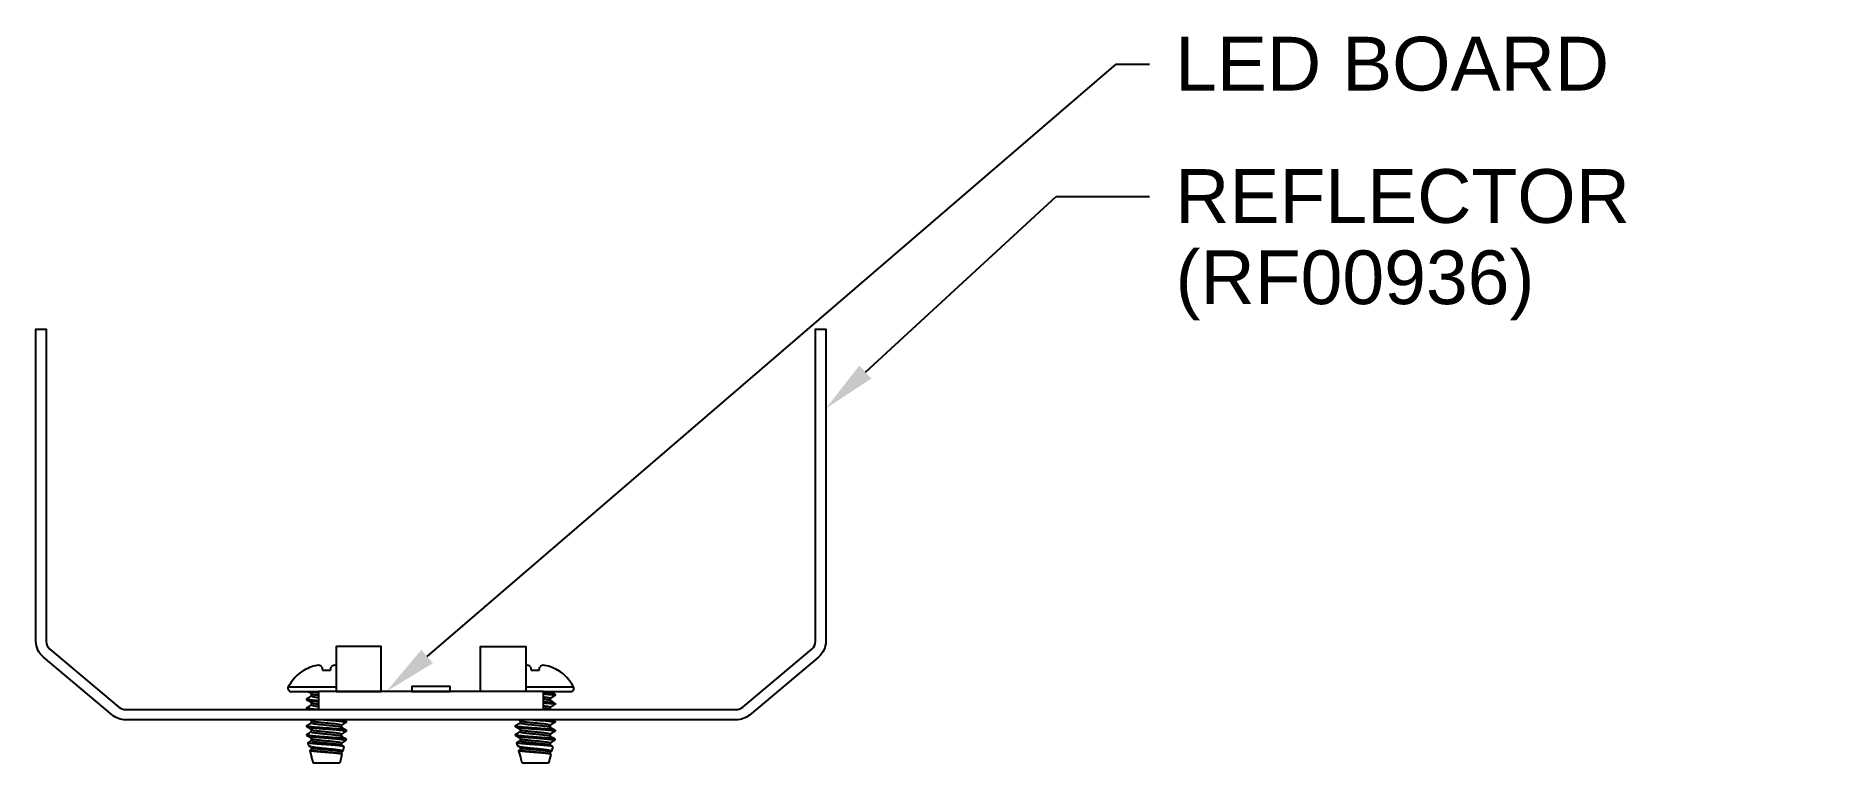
# Model space of a CAD drawing. Extents: x -1.38 to 4.91, y -0.15 to 2.39.
import ezdxf
from ezdxf import colors
from ezdxf.entities.mleader import LeaderData, LeaderLine
from ezdxf.math import Vec2, Vec3

# ---------------------------------------------------------------- set-up
doc = ezdxf.new("R2010")
doc.units = 0
doc.header["$LTSCALE"] = 0.5
doc.header["$MEASUREMENT"] = 0
doc.layers.add('CUST DWG', color=60, linetype='CONTINUOUS', lineweight=20)
for name, color, linetype in [('FAB DWG', 221, 'CONTINUOUS'), ('Hardware', 242, 'CONTINUOUS'), ('LED Board', 110, 'CONTINUOUS'), ('Reflector', 40, 'CONTINUOUS')]:
    doc.layers.add(name, color=color, linetype=linetype)
doc.styles.get("Standard").update_dxf_attribs({"font": 'arial.ttf'})

msp = doc.modelspace()

# ---------------------------------------------------------------- texts
at = {"layer": 'FAB DWG', "transparency": 16777216, "insert": (2.604, 1.642), "char_height": 0.188, "width": 2.307685, "attachment_point": 1}
msp.add_mtext('(RF00936)', dxfattribs=at)

# ---------------------------------------------------------------- linework, layer by layer
at = {"layer": 'Hardware', "linetype": 'Continuous', "lineweight": 25, "transparency": 16777216}
for p, q in [((-0.4445, 0.1734), (-0.4432, 0.1734)), ((-0.3812, 0.1856), (-0.379, 0.1734)), ((-0.379, 0.1734), (-0.351, 0.1734)), ((-0.351, 0.1734), (-0.3488, 0.1856)), ((0.3488, 0.1856), (0.351, 0.1734)), ((0.351, 0.1734), (0.379, 0.1734)), ((0.379, 0.1734), (0.3812, 0.1856)), ((0.4432, 0.1734), (0.4445, 0.1734)), ((-0.4987, 0.1152), (-0.3315, 0.1152)), ((-0.489, 0.099), (-0.3935, 0.099)), ((-0.434, 0.0697), (-0.434, 0.0736)), ((-0.4171, 0.0834), (-0.4171, 0.0907)), ((0.3315, 0.1152), (0.4987, 0.1152)), ((0.3935, 0.099), (0.489, 0.099)), ((0.4171, 0.0756), (0.4171, 0.0682)), ((0.434, 0.0892), (0.434, 0.0853)), ((-0.434, 0.0384), (-0.434, 0.0424)), ((-0.4171, 0.0521), (-0.4171, 0.0595)), ((0.4171, 0.0443), (0.4171, 0.0369)), ((0.434, 0.058), (0.434, 0.0541)), ((-0.434, -0.0241), (-0.434, -0.0201)), ((-0.434, -0.0553), (-0.434, -0.0514)), ((-0.4171, -0.0104), (-0.4171, -0.003)), ((-0.4171, -0.0416), (-0.4171, -0.0343)), ((-0.3129, -0.0182), (-0.3129, -0.0256)), ((-0.3129, -0.0494), (-0.3129, -0.0568)), ((-0.296, -0.0045), (-0.296, -0.0084)), ((-0.296, -0.0358), (-0.296, -0.0397)), ((0.296, -0.0241), (0.296, -0.0201)), ((0.296, -0.0553), (0.296, -0.0514)), ((0.3129, -0.0104), (0.3129, -0.003)), ((0.3129, -0.0416), (0.3129, -0.0343)), ((0.4171, -0.0182), (0.4171, -0.0256)), ((0.4171, -0.0494), (0.4171, -0.0568)), ((0.434, -0.0045), (0.434, -0.0084)), ((0.434, -0.0358), (0.434, -0.0397)), ((-0.4269, -0.0907), (-0.4296, -0.0801)), ((-0.4172, -0.1275), (-0.4225, -0.1073)), ((-0.4171, -0.0729), (-0.4171, -0.0655)), ((-0.4171, -0.1041), (-0.4171, -0.0968)), ((-0.313, -0.0635), (-0.3592, -0.0635)), ((-0.3111, -0.1208), (-0.319, -0.151)), ((-0.3129, -0.0807), (-0.3129, -0.0881)), ((-0.3129, -0.1119), (-0.3129, -0.1193)), ((-0.3039, -0.0937), (-0.308, -0.1091)), ((-0.2968, -0.0666), (-0.2983, -0.0723)), ((0.3031, -0.0907), (0.3004, -0.0801)), ((0.3128, -0.1275), (0.3075, -0.1073)), ((0.3129, -0.0729), (0.3129, -0.0655)), ((0.3129, -0.1041), (0.3129, -0.0968)), ((0.417, -0.0635), (0.3708, -0.0635)), ((0.4189, -0.1208), (0.411, -0.151)), ((0.4171, -0.0807), (0.4171, -0.0881)), ((0.4171, -0.1119), (0.4171, -0.1193)), ((0.4261, -0.0937), (0.422, -0.1091)), ((0.4332, -0.0666), (0.4317, -0.0723)), ((-0.4171, -0.1275), (-0.417, -0.1279)), ((-0.411, -0.151), (-0.4171, -0.1279)), ((-0.417, -0.1279), (-0.4171, -0.1279)), ((-0.319, -0.151), (-0.411, -0.151)), ((0.3129, -0.1275), (0.313, -0.1279)), ((0.319, -0.151), (0.3129, -0.1279)), ((0.313, -0.1279), (0.3129, -0.1279)), ((0.411, -0.151), (0.319, -0.151))]:
    msp.add_line(p, q, dxfattribs=at)
at = {"layer": 'Hardware', "linetype": 'Continuous', "lineweight": 25, "transparency": 16777216, "flags": 128}
for points in [[(-0.4334, 0.0743), (-0.434, 0.0736), (-0.4334, 0.0729), (-0.4316, 0.0722), (-0.4286, 0.0716), (-0.4248, 0.071), (-0.4199, 0.0704), (-0.414, 0.0698), (-0.4072, 0.0691), (-0.3995, 0.0684), (-0.3935, 0.0679)], [(0.3935, 0.0637), (0.3995, 0.0632), (0.4072, 0.0625), (0.414, 0.0618), (0.4199, 0.0612), (0.4248, 0.0606), (0.4286, 0.06), (0.4316, 0.0593), (0.4334, 0.0587), (0.434, 0.058), (0.434, 0.058)]]:
    msp.add_lwpolyline(points, dxfattribs=at)
at = {"layer": 'Hardware', "linetype": 'Continuous', "lineweight": 25, "transparency": 16777216}
for centre, radius, start, end in [((-0.3792, 0.0652), 0.1264, 96.0768, 107.74085), ((-0.4018, 0.156), 0.0361, 55.05902, 75.15367), ((-0.3282, 0.156), 0.0361, 104.84633, 124.94098), ((-0.3508, 0.0652), 0.1264, 81.23978, 83.9232), ((0.3508, 0.0652), 0.1264, 96.0768, 98.76022), ((0.3282, 0.156), 0.0361, 55.05902, 75.15367), ((0.4018, 0.156), 0.0361, 104.84633, 124.94098), ((0.3792, 0.0652), 0.1264, 72.25915, 83.9232), ((-0.365, 0.0449), 0.151, 121.74209, 152.29992), ((-0.3654, 0.0431), 0.1518, 110.1727, 120.84939), ((0.3654, 0.0431), 0.1518, 59.15061, 69.8273), ((0.365, 0.0449), 0.151, 27.70008, 58.25791), ((-0.489, 0.11), 0.011, 152.29992, 270), ((0.489, 0.11), 0.011, 270, 27.70008)]:
    msp.add_arc(centre, radius, start, end, dxfattribs=at)
for points, knots in [([(-0.434, 0.0697), (-0.4339, 0.0695), (-0.4336, 0.069), (-0.4318, 0.0683), (-0.4289, 0.0677), (-0.4249, 0.0671), (-0.42, 0.0665), (-0.4141, 0.0659), (-0.4073, 0.0652), (-0.4003, 0.0645), (-0.3955, 0.0641), (-0.3935, 0.064)], [0, 0, 0, 0, 0.0409163, 0.0814663, 0.1213031, 0.1601162, 0.1989293, 0.238766, 0.279316, 0.3202324, 0.3501521, 0.3501521, 0.3501521, 0.3501521]), ([(-0.4334, 0.0743), (-0.4306, 0.0759), (-0.4251, 0.0791), (-0.4197, 0.0823), (-0.4171, 0.0838)], [0, 0, 0, 0, 0.5232197, 1, 1, 1, 1]), ([(-0.4163, 0.0591), (-0.4192, 0.0607), (-0.4249, 0.064), (-0.4306, 0.0674), (-0.4334, 0.069)], [0, 0, 0, 0, 0.499457, 1, 1, 1, 1]), ([(-0.4163, 0.0903), (-0.4192, 0.092), (-0.4241, 0.0949), (-0.4291, 0.0977), (-0.4312, 0.0989)], [0, 0, 0, 0, 0.576313, 1, 1, 1, 1]), ([(-0.429, 0.099), (-0.4277, 0.0988), (-0.4253, 0.0984), (-0.4202, 0.0978), (-0.4142, 0.0971), (-0.4073, 0.0964), (-0.4003, 0.0958), (-0.3955, 0.0954), (-0.3935, 0.0952)], [0, 0, 0, 0, 0.0454803, 0.0907948, 0.1373486, 0.183301, 0.2296685, 0.2635746, 0.2635746, 0.2635746, 0.2635746]), ([(-0.4171, 0.0834), (-0.417, 0.0831), (-0.4168, 0.0827), (-0.4154, 0.082), (-0.4132, 0.0814), (-0.4102, 0.0808), (-0.4065, 0.0802), (-0.4018, 0.0795), (-0.3973, 0.0789), (-0.3943, 0.0785), (-0.3935, 0.0784)], [0, 0, 0, 0, 0.0450192, 0.0896319, 0.1334538, 0.1761414, 0.218829, 0.2626509, 0.3162306, 0.3336264, 0.3336264, 0.3336264, 0.3336264]), ([(-0.4163, 0.0903), (-0.416, 0.0901), (-0.4153, 0.0898), (-0.4132, 0.0892), (-0.4102, 0.0886), (-0.4065, 0.088), (-0.4018, 0.0873), (-0.3973, 0.0867), (-0.3943, 0.0863), (-0.3935, 0.0863)], [0, 0, 0, 0, 0.0329569, 0.0767823, 0.1194732, 0.162164, 0.2059894, 0.2595733, 0.2769701, 0.2769701, 0.2769701, 0.2769701]), ([(0.3935, 0.0949), (0.3969, 0.0947), (0.4001, 0.0944), (0.408, 0.0937), (0.4124, 0.0932), (0.42, 0.0924), (0.4232, 0.0921), (0.4309, 0.091), (0.434, 0.0901), (0.434, 0.0892)], [0.420418, 0.420418, 0.420418, 0.420418, 0.5, 0.5, 0.625, 0.625, 0.75, 0.75, 1, 1, 1, 1]), ([(0.3935, 0.091), (0.3955, 0.0909), (0.4003, 0.0905), (0.4073, 0.0898), (0.4141, 0.0892), (0.42, 0.0885), (0.4249, 0.0879), (0.4288, 0.0873), (0.4318, 0.0867), (0.4336, 0.086), (0.4343, 0.0853), (0.4337, 0.0849), (0.4334, 0.0847)], [0.5586588, 0.5586588, 0.5586588, 0.5586588, 0.5925647, 0.6389322, 0.6848846, 0.7300287, 0.7740128, 0.8179968, 0.8631409, 0.9090933, 0.9554608, 1, 1, 1, 1]), ([(0.3935, 0.0805), (0.3943, 0.0804), (0.3973, 0.08), (0.4021, 0.0794), (0.4074, 0.0786), (0.4116, 0.0779), (0.4147, 0.0772), (0.4167, 0.0764), (0.417, 0.0758), (0.4171, 0.0756)], [0.6664286, 0.6664286, 0.6664286, 0.6664286, 0.6838258, 0.7374097, 0.7898579, 0.8408154, 0.8927501, 0.9460263, 1, 1, 1, 1]), ([(0.3935, 0.0727), (0.3943, 0.0726), (0.3973, 0.0722), (0.4021, 0.0716), (0.4074, 0.0708), (0.4115, 0.0701), (0.4147, 0.0694), (0.4158, 0.0689), (0.4163, 0.0686)], [0.7230534, 0.7230534, 0.7230534, 0.7230534, 0.7404502, 0.7940299, 0.8464741, 0.8974276, 0.9493583, 1, 1, 1, 1]), ([(0.4163, 0.0686), (0.4192, 0.067), (0.4249, 0.0636), (0.4306, 0.0603), (0.4334, 0.0586)], [0, 0, 0, 0, 0.499457, 1, 1, 1, 1]), ([(0.4334, 0.0847), (0.4306, 0.083), (0.4251, 0.0798), (0.4197, 0.0766), (0.4171, 0.0751)], [0, 0, 0, 0, 0.52322, 1, 1, 1, 1]), ([(0.4178, 0.099), (0.4205, 0.0974), (0.4257, 0.0944), (0.4309, 0.0913), (0.4334, 0.0899)], [0, 0, 0, 0, 0.522443, 1, 1, 1, 1]), ([(-0.4334, 0.043), (-0.4337, 0.0428), (-0.4343, 0.0423), (-0.4336, 0.0417), (-0.4318, 0.041), (-0.4288, 0.0403), (-0.4249, 0.0397), (-0.42, 0.0392), (-0.4141, 0.0385), (-0.4073, 0.0378), (-0.4003, 0.0372), (-0.3955, 0.0368), (-0.3935, 0.0366)], [0, 0, 0, 0, 0.0756332, 0.1543713, 0.2324043, 0.3090648, 0.3837555, 0.4584461, 0.5351067, 0.6131397, 0.6918777, 0.7494543, 0.7494543, 0.7494543, 0.7494543]), ([(-0.434, 0.0384), (-0.434, 0.0377), (-0.4321, 0.0371), (-0.4278, 0.0363), (-0.4269, 0.0361), (-0.4259, 0.036)], [0, 0, 0, 0, 0.25, 0.25, 0.3107192, 0.3107192, 0.3107192, 0.3107192]), ([(-0.4334, 0.043), (-0.4306, 0.0447), (-0.4251, 0.0479), (-0.4197, 0.051), (-0.4171, 0.0526)], [0, 0, 0, 0, 0.5232197, 1, 1, 1, 1]), ([(-0.4171, 0.0521), (-0.4171, 0.0514), (-0.4156, 0.0507), (-0.4117, 0.0498), (-0.4102, 0.0495), (-0.4065, 0.0489), (-0.4044, 0.0486), (-0.3994, 0.0479), (-0.3966, 0.0476), (-0.3935, 0.0472)], [0, 0, 0, 0, 0.25, 0.25, 0.375, 0.375, 0.5, 0.5, 0.632126, 0.632126, 0.632126, 0.632126]), ([(-0.4163, 0.0591), (-0.416, 0.0589), (-0.4153, 0.0585), (-0.4132, 0.0579), (-0.4102, 0.0573), (-0.4065, 0.0567), (-0.4018, 0.056), (-0.3973, 0.0555), (-0.3943, 0.0551), (-0.3935, 0.055)], [0, 0, 0, 0, 0.0329569, 0.0767823, 0.1194732, 0.162164, 0.2059894, 0.2595733, 0.2769701, 0.2769701, 0.2769701, 0.2769701]), ([(0.3935, 0.0598), (0.3955, 0.0596), (0.4003, 0.0592), (0.4073, 0.0586), (0.4141, 0.0579), (0.42, 0.0573), (0.4249, 0.0567), (0.4288, 0.0561), (0.4318, 0.0554), (0.4336, 0.0548), (0.4343, 0.0541), (0.4337, 0.0536), (0.4334, 0.0534)], [0.610545, 0.610545, 0.610545, 0.610545, 0.6404647, 0.6813811, 0.721931, 0.7617678, 0.8005809, 0.839394, 0.8792308, 0.9197807, 0.9606971, 1, 1, 1, 1]), ([(0.3935, 0.0492), (0.3943, 0.0491), (0.3973, 0.0488), (0.4021, 0.0481), (0.4074, 0.0474), (0.4116, 0.0467), (0.4147, 0.0459), (0.4167, 0.0451), (0.417, 0.0446), (0.4171, 0.0443)], [0.6664286, 0.6664286, 0.6664286, 0.6664286, 0.6838258, 0.7374097, 0.7898579, 0.8408154, 0.8927501, 0.9460263, 1, 1, 1, 1]), ([(0.3935, 0.0414), (0.3943, 0.0413), (0.3973, 0.041), (0.4021, 0.0403), (0.4074, 0.0396), (0.4115, 0.0389), (0.4147, 0.0381), (0.4158, 0.0376), (0.4163, 0.0374)], [0.4128253, 0.4128253, 0.4128253, 0.4128253, 0.4497094, 0.5633078, 0.6744984, 0.7825288, 0.8926309, 1, 1, 1, 1]), ([(0.4334, 0.0534), (0.4306, 0.0517), (0.4251, 0.0486), (0.4197, 0.0454), (0.4171, 0.0439)], [0, 0, 0, 0, 0.52322, 1, 1, 1, 1]), ([(-0.4334, -0.0195), (-0.4337, -0.0197), (-0.4343, -0.0202), (-0.4336, -0.0208), (-0.4318, -0.0215), (-0.4288, -0.0222), (-0.4249, -0.0228), (-0.42, -0.0233), (-0.4141, -0.024), (-0.4073, -0.0247), (-0.3996, -0.0254), (-0.3913, -0.0261), (-0.3827, -0.0267), (-0.3738, -0.0274), (-0.3679, -0.0278), (-0.365, -0.028)], [0, 0, 0, 0, 0.075633, 0.154371, 0.232404, 0.309065, 0.383755, 0.458446, 0.535107, 0.61314, 0.691878, 0.770616, 0.848649, 0.925309, 1, 1, 1, 1]), ([(-0.434, -0.0241), (-0.434, -0.0248), (-0.4321, -0.0254), (-0.4269, -0.0264), (-0.4249, -0.0267), (-0.42, -0.0272), (-0.4172, -0.0276), (-0.4076, -0.0286), (-0.3997, -0.0293), (-0.3827, -0.0306), (-0.3736, -0.0313), (-0.365, -0.0319)], [0, 0, 0, 0, 0.25, 0.25, 0.375, 0.375, 0.5, 0.5, 0.75, 0.75, 1, 1, 1, 1]), ([(-0.4334, -0.0507), (-0.4337, -0.051), (-0.4343, -0.0514), (-0.4336, -0.0521), (-0.4318, -0.0528), (-0.4288, -0.0534), (-0.4249, -0.054), (-0.42, -0.0546), (-0.4141, -0.0552), (-0.4073, -0.0559), (-0.3996, -0.0566), (-0.3913, -0.0573), (-0.3827, -0.058), (-0.3738, -0.0586), (-0.3679, -0.059), (-0.365, -0.0592)], [0, 0, 0, 0, 0.075633, 0.154371, 0.232404, 0.309065, 0.383755, 0.458446, 0.535107, 0.61314, 0.691878, 0.770616, 0.848649, 0.925309, 1, 1, 1, 1]), ([(-0.434, -0.0553), (-0.434, -0.056), (-0.4321, -0.0567), (-0.4269, -0.0576), (-0.4249, -0.0579), (-0.42, -0.0585), (-0.4172, -0.0588), (-0.4076, -0.0598), (-0.3997, -0.0605), (-0.3827, -0.0619), (-0.3736, -0.0626), (-0.365, -0.0631)], [0, 0, 0, 0, 0.25, 0.25, 0.375, 0.375, 0.5, 0.5, 0.75, 0.75, 1, 1, 1, 1]), ([(-0.4334, -0.0195), (-0.4306, -0.0178), (-0.4251, -0.0146), (-0.4197, -0.0115), (-0.4171, -0.0099)], [0, 0, 0, 0, 0.52322, 1, 1, 1, 1]), ([(-0.4163, -0.0347), (-0.4192, -0.033), (-0.4249, -0.0297), (-0.4306, -0.0264), (-0.4334, -0.0247)], [0, 0, 0, 0, 0.499457, 1, 1, 1, 1]), ([(-0.4334, -0.0507), (-0.4306, -0.0491), (-0.4251, -0.0459), (-0.4197, -0.0427), (-0.4171, -0.0412)], [0, 0, 0, 0, 0.52322, 1, 1, 1, 1]), ([(-0.4163, -0.0659), (-0.4192, -0.0643), (-0.4249, -0.061), (-0.4306, -0.0576), (-0.4334, -0.056)], [0, 0, 0, 0, 0.499457, 1, 1, 1, 1]), ([(-0.4171, -0.0104), (-0.4171, -0.0111), (-0.4156, -0.0118), (-0.4117, -0.0127), (-0.4102, -0.013), (-0.4065, -0.0136), (-0.4044, -0.0139), (-0.3972, -0.0149), (-0.3912, -0.0156), (-0.3784, -0.017), (-0.3715, -0.0176), (-0.365, -0.0182)], [0, 0, 0, 0, 0.25, 0.25, 0.375, 0.375, 0.5, 0.5, 0.75, 0.75, 1, 1, 1, 1]), ([(-0.4171, -0.0416), (-0.4171, -0.0423), (-0.4156, -0.043), (-0.4117, -0.044), (-0.4102, -0.0442), (-0.4065, -0.0448), (-0.4044, -0.0451), (-0.3972, -0.0461), (-0.3912, -0.0468), (-0.3784, -0.0482), (-0.3715, -0.0489), (-0.365, -0.0494)], [0, 0, 0, 0, 0.25, 0.25, 0.375, 0.375, 0.5, 0.5, 0.75, 0.75, 1, 1, 1, 1]), ([(-0.4163, -0.0034), (-0.416, -0.0036), (-0.4153, -0.004), (-0.4132, -0.0046), (-0.4102, -0.0052), (-0.4065, -0.0058), (-0.4018, -0.0065), (-0.3958, -0.0072), (-0.3887, -0.0081), (-0.381, -0.0089), (-0.373, -0.0097), (-0.3677, -0.0101), (-0.365, -0.0104)], [0, 0, 0, 0, 0.069869, 0.162778, 0.253282, 0.343787, 0.436696, 0.550294, 0.664884, 0.778976, 0.891116, 1, 1, 1, 1]), ([(-0.4163, -0.0347), (-0.416, -0.0349), (-0.4153, -0.0352), (-0.4132, -0.0358), (-0.4102, -0.0364), (-0.4065, -0.037), (-0.4018, -0.0377), (-0.3958, -0.0385), (-0.3887, -0.0393), (-0.381, -0.0401), (-0.373, -0.0409), (-0.3677, -0.0414), (-0.365, -0.0416)], [0, 0, 0, 0, 0.0698685, 0.1627779, 0.2532823, 0.3437868, 0.4366961, 0.5502937, 0.6648842, 0.7789761, 0.8911165, 1, 1, 1, 1]), ([(-0.365, -0.0006), (-0.3621, -0.0008), (-0.3562, -0.0012), (-0.3473, -0.0019), (-0.3387, -0.0025), (-0.3304, -0.0032), (-0.3227, -0.0039), (-0.3159, -0.0046), (-0.31, -0.0052), (-0.3051, -0.0058), (-0.3012, -0.0064), (-0.2982, -0.0071), (-0.2964, -0.0077), (-0.2957, -0.0084), (-0.2963, -0.0089), (-0.2966, -0.0091)], [0, 0, 0, 0, 0.074691, 0.151351, 0.229384, 0.308122, 0.38686, 0.464893, 0.541554, 0.616245, 0.690935, 0.767596, 0.845629, 0.924367, 1, 1, 1, 1]), ([(-0.365, -0.0104), (-0.3585, -0.0109), (-0.3516, -0.0116), (-0.3388, -0.013), (-0.3328, -0.0137), (-0.3256, -0.0147), (-0.3235, -0.015), (-0.3198, -0.0156), (-0.3183, -0.0159), (-0.3144, -0.0168), (-0.3129, -0.0175), (-0.3129, -0.0182)], [0, 0, 0, 0, 0.25, 0.25, 0.5, 0.5, 0.625, 0.625, 0.75, 0.75, 1, 1, 1, 1]), ([(-0.365, -0.0182), (-0.3623, -0.0184), (-0.357, -0.0189), (-0.349, -0.0197), (-0.3413, -0.0205), (-0.3342, -0.0214), (-0.3279, -0.0222), (-0.3226, -0.0229), (-0.3185, -0.0236), (-0.3153, -0.0244), (-0.3142, -0.0249), (-0.3137, -0.0251)], [0, 0, 0, 0, 0.108884, 0.221025, 0.335118, 0.449709, 0.563308, 0.674498, 0.782529, 0.892631, 1, 1, 1, 1]), ([(-0.365, -0.028), (-0.3564, -0.0285), (-0.3473, -0.0292), (-0.3303, -0.0306), (-0.3224, -0.0313), (-0.3128, -0.0323), (-0.31, -0.0326), (-0.3051, -0.0332), (-0.3031, -0.0335), (-0.2979, -0.0344), (-0.296, -0.0351), (-0.296, -0.0358)], [0, 0, 0, 0, 0.25, 0.25, 0.5, 0.5, 0.625, 0.625, 0.75, 0.75, 1, 1, 1, 1]), ([(-0.365, -0.0319), (-0.3621, -0.0321), (-0.3562, -0.0325), (-0.3473, -0.0331), (-0.3387, -0.0338), (-0.3304, -0.0345), (-0.3227, -0.0352), (-0.3159, -0.0358), (-0.31, -0.0365), (-0.3051, -0.0371), (-0.3012, -0.0377), (-0.2982, -0.0383), (-0.2964, -0.039), (-0.2957, -0.0397), (-0.2963, -0.0401), (-0.2966, -0.0403)], [0, 0, 0, 0, 0.074691, 0.151351, 0.229384, 0.308122, 0.38686, 0.464893, 0.541554, 0.616245, 0.690935, 0.767596, 0.845629, 0.924367, 1, 1, 1, 1]), ([(-0.365, -0.0416), (-0.3585, -0.0422), (-0.3516, -0.0429), (-0.3388, -0.0442), (-0.3328, -0.0449), (-0.3256, -0.0459), (-0.3235, -0.0463), (-0.3198, -0.0468), (-0.3183, -0.0471), (-0.3144, -0.0481), (-0.3129, -0.0487), (-0.3129, -0.0494)], [0, 0, 0, 0, 0.25, 0.25, 0.5, 0.5, 0.625, 0.625, 0.75, 0.75, 1, 1, 1, 1]), ([(-0.365, -0.0494), (-0.3623, -0.0497), (-0.357, -0.0502), (-0.349, -0.0509), (-0.3413, -0.0518), (-0.3342, -0.0526), (-0.3279, -0.0534), (-0.3226, -0.0542), (-0.3185, -0.0549), (-0.3153, -0.0556), (-0.3142, -0.0561), (-0.3137, -0.0564)], [0, 0, 0, 0, 0.1088843, 0.2210255, 0.3351181, 0.4497094, 0.5633078, 0.6744984, 0.7825288, 0.8926309, 1, 1, 1, 1]), ([(-0.365, -0.0592), (-0.3557, -0.0598), (-0.3458, -0.0605), (-0.3276, -0.062), (-0.3193, -0.0628), (-0.313, -0.0635)], [0, 0, 0, 0, 0.5, 0.5, 1, 1, 1, 1]), ([(-0.3229, 0), (-0.3205, -0.0002), (-0.3181, -0.0005), (-0.3128, -0.001), (-0.31, -0.0013), (-0.3051, -0.0019), (-0.3031, -0.0022), (-0.2979, -0.0031), (-0.296, -0.0038), (-0.296, -0.0045)], [0.4154965, 0.4154965, 0.4154965, 0.4154965, 0.5, 0.5, 0.625, 0.625, 0.75, 0.75, 1, 1, 1, 1]), ([(-0.3137, -0.0251), (-0.3108, -0.0268), (-0.3051, -0.0301), (-0.2994, -0.0334), (-0.2966, -0.0351)], [0, 0, 0, 0, 0.499457, 1, 1, 1, 1]), ([(-0.3137, -0.0564), (-0.3108, -0.058), (-0.3054, -0.0612), (-0.2999, -0.0644), (-0.2973, -0.0659)], [0, 0, 0, 0, 0.520704, 1, 1, 1, 1]), ([(-0.2966, -0.0091), (-0.2994, -0.0108), (-0.3049, -0.0139), (-0.3103, -0.0171), (-0.3129, -0.0186)], [0, 0, 0, 0, 0.52322, 1, 1, 1, 1]), ([(-0.2966, -0.0403), (-0.2994, -0.042), (-0.3049, -0.0452), (-0.3103, -0.0484), (-0.3129, -0.0499)], [0, 0, 0, 0, 0.52322, 1, 1, 1, 1]), ([(0.2966, -0.0195), (0.2963, -0.0197), (0.2957, -0.0202), (0.2964, -0.0208), (0.2982, -0.0215), (0.3012, -0.0222), (0.3051, -0.0228), (0.31, -0.0233), (0.3159, -0.024), (0.3227, -0.0247), (0.3304, -0.0254), (0.3387, -0.0261), (0.3473, -0.0267), (0.3562, -0.0274), (0.3621, -0.0278), (0.365, -0.028)], [0, 0, 0, 0, 0.075633, 0.154371, 0.232404, 0.309065, 0.383755, 0.458446, 0.535107, 0.61314, 0.691878, 0.770616, 0.848649, 0.925309, 1, 1, 1, 1]), ([(0.296, -0.0241), (0.296, -0.0248), (0.2979, -0.0254), (0.3031, -0.0264), (0.3051, -0.0267), (0.31, -0.0272), (0.3128, -0.0276), (0.3224, -0.0286), (0.3303, -0.0293), (0.3473, -0.0306), (0.3564, -0.0313), (0.365, -0.0319)], [0, 0, 0, 0, 0.25, 0.25, 0.375, 0.375, 0.5, 0.5, 0.75, 0.75, 1, 1, 1, 1]), ([(0.2966, -0.0507), (0.2963, -0.051), (0.2957, -0.0514), (0.2964, -0.0521), (0.2982, -0.0528), (0.3012, -0.0534), (0.3051, -0.054), (0.31, -0.0546), (0.3159, -0.0552), (0.3227, -0.0559), (0.3304, -0.0566), (0.3387, -0.0573), (0.3473, -0.058), (0.3562, -0.0586), (0.3621, -0.059), (0.365, -0.0592)], [0, 0, 0, 0, 0.075633, 0.154371, 0.232404, 0.309065, 0.383755, 0.458446, 0.535107, 0.61314, 0.691878, 0.770616, 0.848649, 0.925309, 1, 1, 1, 1]), ([(0.296, -0.0553), (0.296, -0.056), (0.2979, -0.0567), (0.3031, -0.0576), (0.3051, -0.0579), (0.31, -0.0585), (0.3128, -0.0588), (0.3224, -0.0598), (0.3303, -0.0605), (0.3473, -0.0619), (0.3564, -0.0626), (0.365, -0.0631)], [0, 0, 0, 0, 0.25, 0.25, 0.375, 0.375, 0.5, 0.5, 0.75, 0.75, 1, 1, 1, 1]), ([(0.2966, -0.0195), (0.2994, -0.0178), (0.3049, -0.0146), (0.3103, -0.0115), (0.3129, -0.0099)], [0, 0, 0, 0, 0.52322, 1, 1, 1, 1]), ([(0.3137, -0.0347), (0.3108, -0.033), (0.3051, -0.0297), (0.2994, -0.0264), (0.2966, -0.0247)], [0, 0, 0, 0, 0.499457, 1, 1, 1, 1]), ([(0.2966, -0.0507), (0.2994, -0.0491), (0.3049, -0.0459), (0.3103, -0.0427), (0.3129, -0.0412)], [0, 0, 0, 0, 0.52322, 1, 1, 1, 1]), ([(0.3137, -0.0659), (0.3108, -0.0643), (0.3051, -0.061), (0.2994, -0.0576), (0.2966, -0.056)], [0, 0, 0, 0, 0.499457, 1, 1, 1, 1]), ([(0.3129, -0.0104), (0.3129, -0.0111), (0.3144, -0.0118), (0.3183, -0.0127), (0.3198, -0.013), (0.3235, -0.0136), (0.3256, -0.0139), (0.3328, -0.0149), (0.3388, -0.0156), (0.3516, -0.017), (0.3585, -0.0176), (0.365, -0.0182)], [0, 0, 0, 0, 0.25, 0.25, 0.375, 0.375, 0.5, 0.5, 0.75, 0.75, 1, 1, 1, 1]), ([(0.3129, -0.0416), (0.3129, -0.0423), (0.3144, -0.043), (0.3183, -0.044), (0.3198, -0.0442), (0.3235, -0.0448), (0.3256, -0.0451), (0.3328, -0.0461), (0.3388, -0.0468), (0.3516, -0.0482), (0.3585, -0.0489), (0.365, -0.0494)], [0, 0, 0, 0, 0.25, 0.25, 0.375, 0.375, 0.5, 0.5, 0.75, 0.75, 1, 1, 1, 1]), ([(0.3137, -0.0034), (0.314, -0.0036), (0.3147, -0.004), (0.3168, -0.0046), (0.3198, -0.0052), (0.3235, -0.0058), (0.3282, -0.0065), (0.3342, -0.0072), (0.3413, -0.0081), (0.349, -0.0089), (0.357, -0.0097), (0.3623, -0.0101), (0.365, -0.0104)], [0, 0, 0, 0, 0.069869, 0.162778, 0.253282, 0.343787, 0.436696, 0.550294, 0.664884, 0.778976, 0.891116, 1, 1, 1, 1]), ([(0.3137, -0.0347), (0.314, -0.0349), (0.3147, -0.0352), (0.3168, -0.0358), (0.3198, -0.0364), (0.3235, -0.037), (0.3282, -0.0377), (0.3342, -0.0385), (0.3413, -0.0393), (0.349, -0.0401), (0.357, -0.0409), (0.3623, -0.0414), (0.365, -0.0416)], [0, 0, 0, 0, 0.0698685, 0.1627779, 0.2532823, 0.3437868, 0.4366961, 0.5502937, 0.6648842, 0.7789761, 0.8911165, 1, 1, 1, 1]), ([(0.365, -0.0006), (0.3679, -0.0008), (0.3738, -0.0012), (0.3827, -0.0019), (0.3913, -0.0025), (0.3996, -0.0032), (0.4073, -0.0039), (0.4141, -0.0046), (0.42, -0.0052), (0.4249, -0.0058), (0.4288, -0.0064), (0.4318, -0.0071), (0.4336, -0.0077), (0.4343, -0.0084), (0.4337, -0.0089), (0.4334, -0.0091)], [0, 0, 0, 0, 0.074691, 0.151351, 0.229384, 0.308122, 0.38686, 0.464893, 0.541554, 0.616245, 0.690935, 0.767596, 0.845629, 0.924367, 1, 1, 1, 1]), ([(0.365, -0.0104), (0.3715, -0.0109), (0.3784, -0.0116), (0.3912, -0.013), (0.3972, -0.0137), (0.4044, -0.0147), (0.4065, -0.015), (0.4102, -0.0156), (0.4117, -0.0159), (0.4156, -0.0168), (0.4171, -0.0175), (0.4171, -0.0182)], [0, 0, 0, 0, 0.25, 0.25, 0.5, 0.5, 0.625, 0.625, 0.75, 0.75, 1, 1, 1, 1]), ([(0.365, -0.0182), (0.3677, -0.0184), (0.373, -0.0189), (0.381, -0.0197), (0.3887, -0.0205), (0.3958, -0.0214), (0.4021, -0.0222), (0.4074, -0.0229), (0.4115, -0.0236), (0.4147, -0.0244), (0.4158, -0.0249), (0.4163, -0.0251)], [0, 0, 0, 0, 0.108884, 0.221025, 0.335118, 0.449709, 0.563308, 0.674498, 0.782529, 0.892631, 1, 1, 1, 1]), ([(0.365, -0.028), (0.3736, -0.0285), (0.3827, -0.0292), (0.3997, -0.0306), (0.4076, -0.0313), (0.4172, -0.0323), (0.42, -0.0326), (0.4249, -0.0332), (0.4269, -0.0335), (0.4321, -0.0344), (0.434, -0.0351), (0.434, -0.0358)], [0, 0, 0, 0, 0.25, 0.25, 0.5, 0.5, 0.625, 0.625, 0.75, 0.75, 1, 1, 1, 1]), ([(0.365, -0.0319), (0.3679, -0.0321), (0.3738, -0.0325), (0.3827, -0.0331), (0.3913, -0.0338), (0.3996, -0.0345), (0.4073, -0.0352), (0.4141, -0.0358), (0.42, -0.0365), (0.4249, -0.0371), (0.4288, -0.0377), (0.4318, -0.0383), (0.4336, -0.039), (0.4343, -0.0397), (0.4337, -0.0401), (0.4334, -0.0403)], [0, 0, 0, 0, 0.074691, 0.151351, 0.229384, 0.308122, 0.38686, 0.464893, 0.541554, 0.616245, 0.690935, 0.767596, 0.845629, 0.924367, 1, 1, 1, 1]), ([(0.365, -0.0416), (0.3715, -0.0422), (0.3784, -0.0429), (0.3912, -0.0442), (0.3972, -0.0449), (0.4044, -0.0459), (0.4065, -0.0463), (0.4102, -0.0468), (0.4117, -0.0471), (0.4156, -0.0481), (0.4171, -0.0487), (0.4171, -0.0494)], [0, 0, 0, 0, 0.25, 0.25, 0.5, 0.5, 0.625, 0.625, 0.75, 0.75, 1, 1, 1, 1]), ([(0.365, -0.0494), (0.3677, -0.0497), (0.373, -0.0502), (0.381, -0.0509), (0.3887, -0.0518), (0.3958, -0.0526), (0.4021, -0.0534), (0.4074, -0.0542), (0.4115, -0.0549), (0.4147, -0.0556), (0.4158, -0.0561), (0.4163, -0.0564)], [0, 0, 0, 0, 0.1088843, 0.2210255, 0.3351181, 0.4497094, 0.5633078, 0.6744984, 0.7825288, 0.8926309, 1, 1, 1, 1]), ([(0.365, -0.0592), (0.3743, -0.0598), (0.3842, -0.0605), (0.4024, -0.062), (0.4107, -0.0628), (0.417, -0.0635)], [0, 0, 0, 0, 0.5, 0.5, 1, 1, 1, 1]), ([(0.4071, 0), (0.4095, -0.0002), (0.4119, -0.0005), (0.4172, -0.001), (0.42, -0.0013), (0.4249, -0.0019), (0.4269, -0.0022), (0.4321, -0.0031), (0.434, -0.0038), (0.434, -0.0045)], [0.4154965, 0.4154965, 0.4154965, 0.4154965, 0.5, 0.5, 0.625, 0.625, 0.75, 0.75, 1, 1, 1, 1]), ([(0.4163, -0.0251), (0.4192, -0.0268), (0.4249, -0.0301), (0.4306, -0.0334), (0.4334, -0.0351)], [0, 0, 0, 0, 0.499457, 1, 1, 1, 1]), ([(0.4163, -0.0564), (0.4192, -0.058), (0.4246, -0.0612), (0.4301, -0.0644), (0.4327, -0.0659)], [0, 0, 0, 0, 0.520704, 1, 1, 1, 1]), ([(0.4334, -0.0091), (0.4306, -0.0108), (0.4251, -0.0139), (0.4197, -0.0171), (0.4171, -0.0186)], [0, 0, 0, 0, 0.52322, 1, 1, 1, 1]), ([(0.4334, -0.0403), (0.4306, -0.042), (0.4251, -0.0452), (0.4197, -0.0484), (0.4171, -0.0499)], [0, 0, 0, 0, 0.52322, 1, 1, 1, 1]), ([(-0.365, -0.0869), (-0.3668, -0.0868), (-0.3703, -0.0866), (-0.3756, -0.0862), (-0.3809, -0.0859), (-0.3861, -0.0855), (-0.3911, -0.0851), (-0.3959, -0.0847), (-0.4005, -0.0843), (-0.4049, -0.084), (-0.409, -0.0836), (-0.4128, -0.0832), (-0.4163, -0.0829), (-0.4194, -0.0825), (-0.4221, -0.0822), (-0.4244, -0.0819), (-0.4263, -0.0815), (-0.4278, -0.0811), (-0.4289, -0.0808), (-0.4295, -0.0804), (-0.4297, -0.08), (-0.4295, -0.0797), (-0.4292, -0.0795), (-0.4291, -0.0795)], [0, 0, 0, 0, 0.048428, 0.096856, 0.14669, 0.196524, 0.244969, 0.293414, 0.343264, 0.393114, 0.441597, 0.49008, 0.539973, 0.589866, 0.638307, 0.686748, 0.736548, 0.786348, 0.835603, 0.884858, 0.935536, 0.986214, 1, 1, 1, 1]), ([(-0.4291, -0.0795), (-0.4277, -0.0787), (-0.4237, -0.0763), (-0.4197, -0.074), (-0.4171, -0.0724)], [0, 0, 0, 0, 0.3539697, 1, 1, 1, 1]), ([(-0.4268, -0.0907), (-0.4268, -0.0908), (-0.4268, -0.091), (-0.4262, -0.0915), (-0.4252, -0.092), (-0.4238, -0.0925), (-0.4219, -0.093), (-0.4196, -0.0935), (-0.4169, -0.0939), (-0.4139, -0.0944), (-0.4105, -0.0949), (-0.4067, -0.0954), (-0.4027, -0.0959), (-0.3986, -0.0964), (-0.3941, -0.0969), (-0.3894, -0.0975), (-0.3846, -0.098), (-0.3797, -0.0985), (-0.3747, -0.099), (-0.3697, -0.0995), (-0.3665, -0.0998), (-0.365, -0.0999)], [0, 0, 0, 0, 0.027521, 0.083357, 0.137575, 0.191792, 0.247588, 0.303383, 0.357558, 0.411731, 0.467556, 0.523382, 0.576345, 0.629308, 0.683818, 0.738328, 0.791155, 0.843982, 0.898345, 0.952708, 1, 1, 1, 1]), ([(-0.4163, -0.0972), (-0.4192, -0.0955), (-0.4224, -0.0937), (-0.4256, -0.0918), (-0.4259, -0.0916)], [0, 0, 0, 0, 0.8887624, 1, 1, 1, 1]), ([(-0.365, -0.114), (-0.3666, -0.1139), (-0.3697, -0.1137), (-0.3744, -0.1134), (-0.3791, -0.113), (-0.3837, -0.1126), (-0.3881, -0.1122), (-0.3924, -0.1119), (-0.3966, -0.1115), (-0.4005, -0.1111), (-0.4041, -0.1107), (-0.4075, -0.1103), (-0.4106, -0.11), (-0.4133, -0.1097), (-0.4157, -0.1093), (-0.4178, -0.109), (-0.4195, -0.1086), (-0.4209, -0.1083), (-0.4218, -0.1079), (-0.4224, -0.1075), (-0.4226, -0.1071), (-0.4224, -0.1068), (-0.4221, -0.1066), (-0.4219, -0.1066)], [0, 0, 0, 0, 0.047945, 0.095891, 0.145228, 0.194566, 0.242529, 0.290493, 0.339847, 0.389201, 0.437211, 0.485222, 0.534629, 0.584037, 0.631994, 0.679952, 0.72925, 0.778547, 0.827413, 0.87628, 0.926557, 0.976834, 1, 1, 1, 1]), ([(-0.422, -0.1065), (-0.4219, -0.1065), (-0.4203, -0.1056), (-0.4187, -0.1046), (-0.4171, -0.1037)], [0, 0, 0, 0, 0.030297, 1, 1, 1, 1]), ([(-0.4171, -0.0729), (-0.4171, -0.0736), (-0.4156, -0.0743), (-0.4117, -0.0752), (-0.4102, -0.0755), (-0.4065, -0.0761), (-0.4044, -0.0764), (-0.3972, -0.0774), (-0.3912, -0.0781), (-0.3784, -0.0795), (-0.3715, -0.0801), (-0.365, -0.0807)], [0, 0, 0, 0, 0.25, 0.25, 0.375, 0.375, 0.5, 0.5, 0.75, 0.75, 1, 1, 1, 1]), ([(-0.4171, -0.1041), (-0.4171, -0.1048), (-0.4156, -0.1055), (-0.4117, -0.1065), (-0.4102, -0.1067), (-0.4065, -0.1073), (-0.4044, -0.1076), (-0.3972, -0.1086), (-0.3912, -0.1093), (-0.3784, -0.1107), (-0.3715, -0.1114), (-0.365, -0.1119)], [0, 0, 0, 0, 0.25, 0.25, 0.375, 0.375, 0.5, 0.5, 0.75, 0.75, 1, 1, 1, 1]), ([(-0.4163, -0.0659), (-0.416, -0.0661), (-0.4153, -0.0665), (-0.4132, -0.0671), (-0.4102, -0.0677), (-0.4065, -0.0683), (-0.4018, -0.069), (-0.3958, -0.0697), (-0.3887, -0.0706), (-0.381, -0.0714), (-0.373, -0.0722), (-0.3677, -0.0726), (-0.365, -0.0729)], [0, 0, 0, 0, 0.069869, 0.162778, 0.253282, 0.343787, 0.436696, 0.550294, 0.664884, 0.778976, 0.891116, 1, 1, 1, 1]), ([(-0.4163, -0.0972), (-0.416, -0.0974), (-0.4153, -0.0977), (-0.4132, -0.0983), (-0.4102, -0.0989), (-0.4065, -0.0995), (-0.4018, -0.1002), (-0.3958, -0.101), (-0.3887, -0.1018), (-0.381, -0.1026), (-0.373, -0.1034), (-0.3677, -0.1039), (-0.365, -0.1041)], [0, 0, 0, 0, 0.069869, 0.162778, 0.253282, 0.343787, 0.436696, 0.550294, 0.664884, 0.778976, 0.891116, 1, 1, 1, 1]), ([(-0.365, -0.0729), (-0.3585, -0.0734), (-0.3516, -0.0741), (-0.3388, -0.0755), (-0.3328, -0.0762), (-0.3256, -0.0772), (-0.3235, -0.0775), (-0.3198, -0.0781), (-0.3183, -0.0784), (-0.3144, -0.0793), (-0.3129, -0.08), (-0.3129, -0.0807)], [0, 0, 0, 0, 0.25, 0.25, 0.5, 0.5, 0.625, 0.625, 0.75, 0.75, 1, 1, 1, 1]), ([(-0.365, -0.0807), (-0.3623, -0.0809), (-0.357, -0.0814), (-0.349, -0.0822), (-0.3413, -0.083), (-0.3342, -0.0839), (-0.3279, -0.0847), (-0.3226, -0.0854), (-0.3185, -0.0861), (-0.3153, -0.0869), (-0.3142, -0.0874), (-0.3137, -0.0876)], [0, 0, 0, 0, 0.108892, 0.221041, 0.335142, 0.449741, 0.563348, 0.674546, 0.782584, 0.892694, 1, 1, 1, 1]), ([(-0.3039, -0.0937), (-0.3039, -0.0936), (-0.3039, -0.0933), (-0.3045, -0.093), (-0.3054, -0.0926), (-0.3068, -0.0922), (-0.3086, -0.0919), (-0.3108, -0.0915), (-0.3134, -0.0912), (-0.3164, -0.0909), (-0.3197, -0.0905), (-0.3233, -0.0901), (-0.3273, -0.0898), (-0.3315, -0.0894), (-0.336, -0.089), (-0.3406, -0.0886), (-0.3456, -0.0882), (-0.3513, -0.0878), (-0.3578, -0.0874), (-0.3626, -0.0871), (-0.365, -0.0869)], [0, 0, 0, 0, 0.049578, 0.101868, 0.155678, 0.209487, 0.261775, 0.314062, 0.367852, 0.421643, 0.474317, 0.526992, 0.581159, 0.635327, 0.68862, 0.741913, 0.796753, 0.851594, 0.925297, 1, 1, 1, 1]), ([(-0.365, -0.0999), (-0.3634, -0.1), (-0.3601, -0.1003), (-0.3552, -0.1008), (-0.3504, -0.1013), (-0.3456, -0.1018), (-0.3411, -0.1023), (-0.3367, -0.1028), (-0.3325, -0.1033), (-0.3286, -0.1039), (-0.3249, -0.1044), (-0.3216, -0.1049), (-0.3185, -0.1054), (-0.3158, -0.1059), (-0.3135, -0.1063), (-0.3115, -0.1068), (-0.31, -0.1073), (-0.3089, -0.1078), (-0.3082, -0.1083), (-0.3079, -0.1088), (-0.308, -0.1094), (-0.3084, -0.1098), (-0.3089, -0.11), (-0.309, -0.1101)], [0, 0, 0, 0, 0.048682, 0.097364, 0.147459, 0.197554, 0.246272, 0.294989, 0.345115, 0.395242, 0.444058, 0.492874, 0.543111, 0.593348, 0.642114, 0.690878, 0.741139, 0.7914, 0.838933, 0.886466, 0.935382, 0.984298, 1, 1, 1, 1]), ([(-0.365, -0.1041), (-0.3585, -0.1047), (-0.3516, -0.1054), (-0.3388, -0.1067), (-0.3328, -0.1074), (-0.3256, -0.1084), (-0.3235, -0.1088), (-0.3198, -0.1093), (-0.3183, -0.1096), (-0.3144, -0.1106), (-0.3129, -0.1112), (-0.3129, -0.1119)], [0, 0, 0, 0, 0.25, 0.25, 0.5, 0.5, 0.625, 0.625, 0.75, 0.75, 1, 1, 1, 1]), ([(-0.365, -0.1119), (-0.3623, -0.1122), (-0.357, -0.1127), (-0.349, -0.1134), (-0.3413, -0.1143), (-0.3342, -0.1151), (-0.3279, -0.1159), (-0.3226, -0.1167), (-0.3185, -0.1174), (-0.3153, -0.1181), (-0.3142, -0.1186), (-0.3137, -0.1189)], [0, 0, 0, 0, 0.108897, 0.221052, 0.335158, 0.449763, 0.563375, 0.674579, 0.782622, 0.892737, 1, 1, 1, 1]), ([(-0.3111, -0.1208), (-0.3111, -0.1207), (-0.311, -0.1205), (-0.3113, -0.1202), (-0.312, -0.1198), (-0.3131, -0.1195), (-0.3146, -0.1191), (-0.3164, -0.1188), (-0.3185, -0.1184), (-0.321, -0.1181), (-0.3238, -0.1178), (-0.3269, -0.1174), (-0.3303, -0.117), (-0.334, -0.1166), (-0.3379, -0.1163), (-0.3419, -0.1159), (-0.3462, -0.1155), (-0.3506, -0.1151), (-0.3553, -0.1148), (-0.3601, -0.1144), (-0.3634, -0.1142), (-0.365, -0.114)], [0, 0, 0, 0, 0.031427, 0.083659, 0.135891, 0.189641, 0.243392, 0.295601, 0.347811, 0.401502, 0.455193, 0.508033, 0.560873, 0.615216, 0.669559, 0.722923, 0.776287, 0.831201, 0.886115, 0.942832, 1, 1, 1, 1]), ([(-0.3592, -0.0635), (-0.3574, -0.0637), (-0.3537, -0.064), (-0.3484, -0.0644), (-0.3431, -0.0649), (-0.3378, -0.0654), (-0.3328, -0.0659), (-0.3279, -0.0664), (-0.3232, -0.0669), (-0.3189, -0.0675), (-0.3149, -0.068), (-0.3113, -0.0685), (-0.3081, -0.0689), (-0.3052, -0.0694), (-0.3029, -0.0699), (-0.301, -0.0704), (-0.2996, -0.0709), (-0.2987, -0.0714), (-0.2982, -0.0719), (-0.2983, -0.0724), (-0.2986, -0.0728), (-0.2991, -0.073), (-0.2992, -0.0731)], [0, 0, 0, 0, 0.049748, 0.099496, 0.150568, 0.20164, 0.25352, 0.305399, 0.358783, 0.412167, 0.464096, 0.516025, 0.56947, 0.622913, 0.674657, 0.726402, 0.779719, 0.833036, 0.883694, 0.934352, 0.986478, 1, 1, 1, 1]), ([(-0.3137, -0.0876), (-0.3118, -0.0887), (-0.3088, -0.0905), (-0.3057, -0.0923), (-0.3044, -0.093)], [0, 0, 0, 0, 0.592788, 1, 1, 1, 1]), ([(-0.3137, -0.1189), (-0.313, -0.1192), (-0.3124, -0.1196), (-0.3117, -0.12), (-0.3116, -0.1201)], [0, 0, 0, 0, 0.909102, 1, 1, 1, 1]), ([(-0.2968, -0.0666), (-0.2968, -0.0664), (-0.2968, -0.0662), (-0.2974, -0.0658), (-0.2985, -0.0654), (-0.3001, -0.0651), (-0.3021, -0.0647), (-0.3046, -0.0644), (-0.3075, -0.0641), (-0.3103, -0.0638), (-0.3123, -0.0636), (-0.313, -0.0635)], [0, 0, 0, 0, 0.110395, 0.226006, 0.344976, 0.463945, 0.579552, 0.695159, 0.81409, 0.933024, 1, 1, 1, 1]), ([(-0.2991, -0.0731), (-0.3011, -0.0743), (-0.3057, -0.0769), (-0.3103, -0.0796), (-0.3129, -0.0811)], [0, 0, 0, 0, 0.434005, 1, 1, 1, 1]), ([(-0.309, -0.1101), (-0.3093, -0.1103), (-0.3106, -0.111), (-0.3119, -0.1118), (-0.3129, -0.1124)], [0, 0, 0, 0, 0.242819, 1, 1, 1, 1]), ([(0.365, -0.0869), (0.3632, -0.0868), (0.3597, -0.0866), (0.3544, -0.0862), (0.3491, -0.0859), (0.3439, -0.0855), (0.3389, -0.0851), (0.3341, -0.0847), (0.3295, -0.0843), (0.3251, -0.084), (0.321, -0.0836), (0.3172, -0.0832), (0.3137, -0.0829), (0.3106, -0.0825), (0.3079, -0.0822), (0.3056, -0.0819), (0.3037, -0.0815), (0.3022, -0.0811), (0.3011, -0.0808), (0.3005, -0.0804), (0.3003, -0.08), (0.3005, -0.0797), (0.3008, -0.0795), (0.3009, -0.0795)], [0, 0, 0, 0, 0.048428, 0.096856, 0.14669, 0.196524, 0.244969, 0.293414, 0.343264, 0.393114, 0.441597, 0.49008, 0.539973, 0.589866, 0.638307, 0.686748, 0.736548, 0.786348, 0.835603, 0.884858, 0.935536, 0.986214, 1, 1, 1, 1]), ([(0.3009, -0.0795), (0.3023, -0.0787), (0.3063, -0.0763), (0.3103, -0.074), (0.3129, -0.0724)], [0, 0, 0, 0, 0.3539697, 1, 1, 1, 1]), ([(0.3032, -0.0907), (0.3032, -0.0908), (0.3032, -0.091), (0.3038, -0.0915), (0.3048, -0.092), (0.3062, -0.0925), (0.3081, -0.093), (0.3104, -0.0935), (0.3131, -0.0939), (0.3161, -0.0944), (0.3195, -0.0949), (0.3233, -0.0954), (0.3273, -0.0959), (0.3314, -0.0964), (0.3359, -0.0969), (0.3406, -0.0975), (0.3454, -0.098), (0.3503, -0.0985), (0.3553, -0.099), (0.3603, -0.0995), (0.3635, -0.0998), (0.365, -0.0999)], [0, 0, 0, 0, 0.027521, 0.083357, 0.137575, 0.191792, 0.247588, 0.303383, 0.357558, 0.411731, 0.467556, 0.523382, 0.576345, 0.629308, 0.683818, 0.738328, 0.791155, 0.843982, 0.898345, 0.952708, 1, 1, 1, 1]), ([(0.3137, -0.0972), (0.3108, -0.0955), (0.3076, -0.0937), (0.3044, -0.0918), (0.3041, -0.0916)], [0, 0, 0, 0, 0.8887624, 1, 1, 1, 1]), ([(0.365, -0.114), (0.3634, -0.1139), (0.3603, -0.1137), (0.3556, -0.1134), (0.3509, -0.113), (0.3463, -0.1126), (0.3419, -0.1122), (0.3376, -0.1119), (0.3334, -0.1115), (0.3295, -0.1111), (0.3259, -0.1107), (0.3225, -0.1103), (0.3194, -0.11), (0.3167, -0.1097), (0.3143, -0.1093), (0.3122, -0.109), (0.3105, -0.1086), (0.3091, -0.1083), (0.3082, -0.1079), (0.3076, -0.1075), (0.3074, -0.1071), (0.3076, -0.1068), (0.3079, -0.1066), (0.3081, -0.1066)], [0, 0, 0, 0, 0.047945, 0.095891, 0.145228, 0.194566, 0.242529, 0.290493, 0.339847, 0.389201, 0.437211, 0.485222, 0.534629, 0.584037, 0.631994, 0.679952, 0.72925, 0.778547, 0.827413, 0.87628, 0.926557, 0.976834, 1, 1, 1, 1]), ([(0.308, -0.1065), (0.3081, -0.1065), (0.3097, -0.1056), (0.3113, -0.1046), (0.3129, -0.1037)], [0, 0, 0, 0, 0.030297, 1, 1, 1, 1]), ([(0.3129, -0.0729), (0.3129, -0.0736), (0.3144, -0.0743), (0.3183, -0.0752), (0.3198, -0.0755), (0.3235, -0.0761), (0.3256, -0.0764), (0.3328, -0.0774), (0.3388, -0.0781), (0.3516, -0.0795), (0.3585, -0.0801), (0.365, -0.0807)], [0, 0, 0, 0, 0.25, 0.25, 0.375, 0.375, 0.5, 0.5, 0.75, 0.75, 1, 1, 1, 1]), ([(0.3129, -0.1041), (0.3129, -0.1048), (0.3144, -0.1055), (0.3183, -0.1065), (0.3198, -0.1067), (0.3235, -0.1073), (0.3256, -0.1076), (0.3328, -0.1086), (0.3388, -0.1093), (0.3516, -0.1107), (0.3585, -0.1114), (0.365, -0.1119)], [0, 0, 0, 0, 0.25, 0.25, 0.375, 0.375, 0.5, 0.5, 0.75, 0.75, 1, 1, 1, 1]), ([(0.3137, -0.0659), (0.314, -0.0661), (0.3147, -0.0665), (0.3168, -0.0671), (0.3198, -0.0677), (0.3235, -0.0683), (0.3282, -0.069), (0.3342, -0.0697), (0.3413, -0.0706), (0.349, -0.0714), (0.357, -0.0722), (0.3623, -0.0726), (0.365, -0.0729)], [0, 0, 0, 0, 0.069869, 0.162778, 0.253282, 0.343787, 0.436696, 0.550294, 0.664884, 0.778976, 0.891116, 1, 1, 1, 1]), ([(0.3137, -0.0972), (0.314, -0.0974), (0.3147, -0.0977), (0.3168, -0.0983), (0.3198, -0.0989), (0.3235, -0.0995), (0.3282, -0.1002), (0.3342, -0.101), (0.3413, -0.1018), (0.349, -0.1026), (0.357, -0.1034), (0.3623, -0.1039), (0.365, -0.1041)], [0, 0, 0, 0, 0.069869, 0.162778, 0.253282, 0.343787, 0.436696, 0.550294, 0.664884, 0.778976, 0.891116, 1, 1, 1, 1]), ([(0.365, -0.0729), (0.3715, -0.0734), (0.3784, -0.0741), (0.3912, -0.0755), (0.3972, -0.0762), (0.4044, -0.0772), (0.4065, -0.0775), (0.4102, -0.0781), (0.4117, -0.0784), (0.4156, -0.0793), (0.4171, -0.08), (0.4171, -0.0807)], [0, 0, 0, 0, 0.25, 0.25, 0.5, 0.5, 0.625, 0.625, 0.75, 0.75, 1, 1, 1, 1]), ([(0.365, -0.0807), (0.3677, -0.0809), (0.373, -0.0814), (0.381, -0.0822), (0.3887, -0.083), (0.3958, -0.0839), (0.4021, -0.0847), (0.4074, -0.0854), (0.4115, -0.0861), (0.4147, -0.0869), (0.4158, -0.0874), (0.4163, -0.0876)], [0, 0, 0, 0, 0.108892, 0.221041, 0.335142, 0.449741, 0.563348, 0.674546, 0.782584, 0.892694, 1, 1, 1, 1]), ([(0.4261, -0.0937), (0.4261, -0.0936), (0.4261, -0.0933), (0.4255, -0.093), (0.4246, -0.0926), (0.4232, -0.0922), (0.4214, -0.0919), (0.4192, -0.0915), (0.4166, -0.0912), (0.4136, -0.0909), (0.4103, -0.0905), (0.4067, -0.0901), (0.4027, -0.0898), (0.3985, -0.0894), (0.394, -0.089), (0.3894, -0.0886), (0.3844, -0.0882), (0.3787, -0.0878), (0.3722, -0.0874), (0.3674, -0.0871), (0.365, -0.0869)], [0, 0, 0, 0, 0.049578, 0.101868, 0.155678, 0.209487, 0.261775, 0.314062, 0.367852, 0.421643, 0.474317, 0.526992, 0.581159, 0.635327, 0.68862, 0.741913, 0.796753, 0.851594, 0.925297, 1, 1, 1, 1]), ([(0.365, -0.0999), (0.3666, -0.1), (0.3699, -0.1003), (0.3748, -0.1008), (0.3796, -0.1013), (0.3844, -0.1018), (0.3889, -0.1023), (0.3933, -0.1028), (0.3975, -0.1033), (0.4014, -0.1039), (0.4051, -0.1044), (0.4084, -0.1049), (0.4115, -0.1054), (0.4142, -0.1059), (0.4165, -0.1063), (0.4185, -0.1068), (0.42, -0.1073), (0.4211, -0.1078), (0.4218, -0.1083), (0.4221, -0.1088), (0.422, -0.1094), (0.4216, -0.1098), (0.4211, -0.11), (0.421, -0.1101)], [0, 0, 0, 0, 0.048682, 0.097364, 0.147459, 0.197554, 0.246272, 0.294989, 0.345115, 0.395242, 0.444058, 0.492874, 0.543111, 0.593348, 0.642114, 0.690878, 0.741139, 0.7914, 0.838933, 0.886466, 0.935382, 0.984298, 1, 1, 1, 1]), ([(0.365, -0.1041), (0.3715, -0.1047), (0.3784, -0.1054), (0.3912, -0.1067), (0.3972, -0.1074), (0.4044, -0.1084), (0.4065, -0.1088), (0.4102, -0.1093), (0.4117, -0.1096), (0.4156, -0.1106), (0.4171, -0.1112), (0.4171, -0.1119)], [0, 0, 0, 0, 0.25, 0.25, 0.5, 0.5, 0.625, 0.625, 0.75, 0.75, 1, 1, 1, 1]), ([(0.365, -0.1119), (0.3677, -0.1122), (0.373, -0.1127), (0.381, -0.1134), (0.3887, -0.1143), (0.3958, -0.1151), (0.4021, -0.1159), (0.4074, -0.1167), (0.4115, -0.1174), (0.4147, -0.1181), (0.4158, -0.1186), (0.4163, -0.1189)], [0, 0, 0, 0, 0.108897, 0.221052, 0.335158, 0.449763, 0.563375, 0.674579, 0.782622, 0.892737, 1, 1, 1, 1]), ([(0.4189, -0.1208), (0.4189, -0.1207), (0.419, -0.1205), (0.4187, -0.1202), (0.418, -0.1198), (0.4169, -0.1195), (0.4154, -0.1191), (0.4136, -0.1188), (0.4115, -0.1184), (0.409, -0.1181), (0.4062, -0.1178), (0.4031, -0.1174), (0.3997, -0.117), (0.396, -0.1166), (0.3921, -0.1163), (0.3881, -0.1159), (0.3838, -0.1155), (0.3794, -0.1151), (0.3747, -0.1148), (0.3699, -0.1144), (0.3666, -0.1142), (0.365, -0.114)], [0, 0, 0, 0, 0.031427, 0.083659, 0.135891, 0.189641, 0.243392, 0.295601, 0.347811, 0.401502, 0.455193, 0.508033, 0.560873, 0.615216, 0.669559, 0.722923, 0.776287, 0.831201, 0.886115, 0.942832, 1, 1, 1, 1]), ([(0.3708, -0.0635), (0.3726, -0.0637), (0.3763, -0.064), (0.3816, -0.0644), (0.3869, -0.0649), (0.3922, -0.0654), (0.3972, -0.0659), (0.4021, -0.0664), (0.4068, -0.0669), (0.4111, -0.0675), (0.4151, -0.068), (0.4187, -0.0685), (0.4219, -0.0689), (0.4248, -0.0694), (0.4271, -0.0699), (0.429, -0.0704), (0.4304, -0.0709), (0.4313, -0.0714), (0.4318, -0.0719), (0.4317, -0.0724), (0.4314, -0.0728), (0.4309, -0.073), (0.4308, -0.0731)], [0, 0, 0, 0, 0.049748, 0.099496, 0.150568, 0.20164, 0.25352, 0.305399, 0.358783, 0.412167, 0.464096, 0.516025, 0.56947, 0.622913, 0.674657, 0.726402, 0.779719, 0.833036, 0.883694, 0.934352, 0.986478, 1, 1, 1, 1]), ([(0.4163, -0.0876), (0.4182, -0.0887), (0.4212, -0.0905), (0.4243, -0.0923), (0.4256, -0.093)], [0, 0, 0, 0, 0.592788, 1, 1, 1, 1]), ([(0.4163, -0.1189), (0.417, -0.1192), (0.4176, -0.1196), (0.4183, -0.12), (0.4184, -0.1201)], [0, 0, 0, 0, 0.909102, 1, 1, 1, 1]), ([(0.4332, -0.0666), (0.4332, -0.0664), (0.4332, -0.0662), (0.4326, -0.0658), (0.4315, -0.0654), (0.4299, -0.0651), (0.4279, -0.0647), (0.4254, -0.0644), (0.4225, -0.0641), (0.4197, -0.0638), (0.4177, -0.0636), (0.417, -0.0635)], [0, 0, 0, 0, 0.110395, 0.226006, 0.344976, 0.463945, 0.579552, 0.695159, 0.81409, 0.933024, 1, 1, 1, 1]), ([(0.4309, -0.0731), (0.4289, -0.0743), (0.4243, -0.0769), (0.4197, -0.0796), (0.4171, -0.0811)], [0, 0, 0, 0, 0.434005, 1, 1, 1, 1]), ([(0.421, -0.1101), (0.4207, -0.1103), (0.4194, -0.111), (0.4181, -0.1118), (0.4171, -0.1124)], [0, 0, 0, 0, 0.242819, 1, 1, 1, 1])]:
    msp.add_open_spline(points, degree=3, knots=knots, dxfattribs=at)
for points in [[(-0.3122, 0.099), (-0.3122, 0.099), (-0.3122, 0.099), (-0.3122, 0.099)], [(-0.4304, 0.036), (-0.4314, 0.0366), (-0.4324, 0.0372), (-0.4334, 0.0378)], [(-0.3741, 0), (-0.371, -0.0002), (-0.368, -0.0004), (-0.365, -0.0006)], [(-0.3032, 0), (-0.301, -0.0013), (-0.2988, -0.0026), (-0.2966, -0.0039)], [(0.3559, 0), (0.359, -0.0002), (0.362, -0.0004), (0.365, -0.0006)], [(0.4163, 0.0374), (0.4171, 0.0369), (0.4179, 0.0365), (0.4187, 0.036)], [(0.4268, 0), (0.429, -0.0013), (0.4312, -0.0026), (0.4334, -0.0039)], [(-0.4163, -0.0034), (-0.4183, -0.0023), (-0.4203, -0.0011), (-0.4222, 0)], [(0.3137, -0.0034), (0.3117, -0.0023), (0.3097, -0.0011), (0.3078, 0)], [(-0.365, -0.0631), (-0.3631, -0.0632), (-0.3611, -0.0634), (-0.3592, -0.0635)], [(0.365, -0.0631), (0.3669, -0.0632), (0.3689, -0.0634), (0.3708, -0.0635)]]:
    msp.add_open_spline(points, degree=3, dxfattribs=at)
at = {"layer": 'LED Board', "ltscale": 0.5, "transparency": 16777216}
for points in [[(-0.3315, 0.099), (-0.1735, 0.099), (-0.1735, 0.2565), (-0.3315, 0.2565)], [(0.3315, 0.099), (0.1735, 0.099), (0.1735, 0.2565), (0.3315, 0.2565)], [(0.3935, 0.099), (-0.3935, 0.099), (-0.3935, 0.036), (0.3935, 0.036)], [(-0.0669, 0.099), (0.0669, 0.099), (0.0669, 0.1163), (-0.0669, 0.1163)]]:
    msp.add_lwpolyline(points, close=True, dxfattribs=at)
at = {"layer": 'Reflector', "linetype": 'Continuous', "transparency": 16777216}
msp.add_lwpolyline([(-1.0675, 0, -0.176327), (-1.1138, 0.0168), (-1.3553, 0.2195, -0.221695), (-1.381, 0.2746), (-1.381, 1.366), (-1.345, 1.366), (-1.345, 0.2746, 0.221695), (-1.3322, 0.247), (-1.0907, 0.0444, 0.176327), (-1.0675, 0.036), (1.0675, 0.036, 0.176327), (1.0907, 0.0444), (1.3322, 0.247, 0.221695), (1.345, 0.2746), (1.345, 1.366), (1.381, 1.366), (1.381, 0.2746, -0.221695), (1.3553, 0.2195), (1.1138, 0.0168, -0.176327), (1.0675, 0)], format="xyb", close=True, dxfattribs=at)

msp.set_redraw_order([(e.dxf.handle, doc.entitydb.next_handle()) for e in msp.query("TEXT MTEXT ATTDEF DIMENSION ARC_DIMENSION")])  # texts and dimensions are drawn at this point

# ---------------------------------------------------------------- leaders
at = {"layer": 'CUST DWG', "transparency": 16777216}
ml = msp.add_multileader_mtext('Standard', dxfattribs=at)
ml.set_content('{\\fArial|b0|i0|c0|p34;LED BOARD}', color=256)
ml.set_leader_properties()
ml.build(insert=Vec2(0, 0))
ml.multileader.update_dxf_attribs({"text_right_attachment_type": 6, "dogleg_length": 0.36, "arrow_head_size": 0.188})
ctx = ml.context
ctx.base_point, ctx.char_height, ctx.arrow_head_size, ctx.landing_gap_size, ctx.plane_origin = Vec3(2.5126, 2.2935), 0.188, 0.188, 0.09, Vec3(2.1057, 1.4383)
ctx.right_attachment = 6
notes = []
notes.append((ctx, [(0, (1, 1, 0), (2.3961, 2.2935), (1, 0), 0.1164, [(0, [(-0.1558, 0.099)], 0, [])])]))
ctx.mtext.insert, ctx.mtext.width, ctx.mtext.defined_height, ctx.mtext.flow_direction = Vec3(2.6026, 2.3891), 2.307685, 0.426, 5
ml = msp.add_multileader_mtext('Standard', dxfattribs=at)
ml.set_content('REFLECTOR', color=256)
ml.set_leader_properties()
ml.build(insert=Vec2(0, 0))
ml.multileader.update_dxf_attribs({"text_right_attachment_type": 6, "dogleg_length": 0.36, "arrow_head_size": 0.188})
ctx = ml.context
ctx.base_point, ctx.char_height, ctx.arrow_head_size, ctx.landing_gap_size, ctx.plane_origin = Vec3(2.5126, 1.8305), 0.188, 0.188, 0.09, Vec3(1.1521, 1.3456)
ctx.right_attachment = 6
notes.append((ctx, [(0, (1, 1, 0), (2.1861, 1.8305), (1, 0), 0.3264, [(0, [(1.381, 1.0889)], 0, [])])]))
ctx.mtext.insert, ctx.mtext.width, ctx.mtext.defined_height, ctx.mtext.flow_direction = Vec3(2.6026, 1.9261), 1.2823, 0.426, 5
for ctx, leaders in notes:
    for number, flags, end, landing, length, lines in leaders:
        leader = LeaderData()
        leader.index, (leader.has_last_leader_line, leader.has_dogleg_vector, leader.attachment_direction) = number, flags
        leader.last_leader_point, leader.dogleg_vector, leader.dogleg_length = Vec3(end), Vec3(landing), length
        for number, points, colour, breaks in lines:
            line = LeaderLine()
            line.index, line.vertices, line.color, line.breaks = number, Vec3.list(points), colors.encode_raw_color(colour), breaks
            leader.lines.append(line)
        ctx.leaders.append(leader)

doc.saveas('drawing.dxf')
